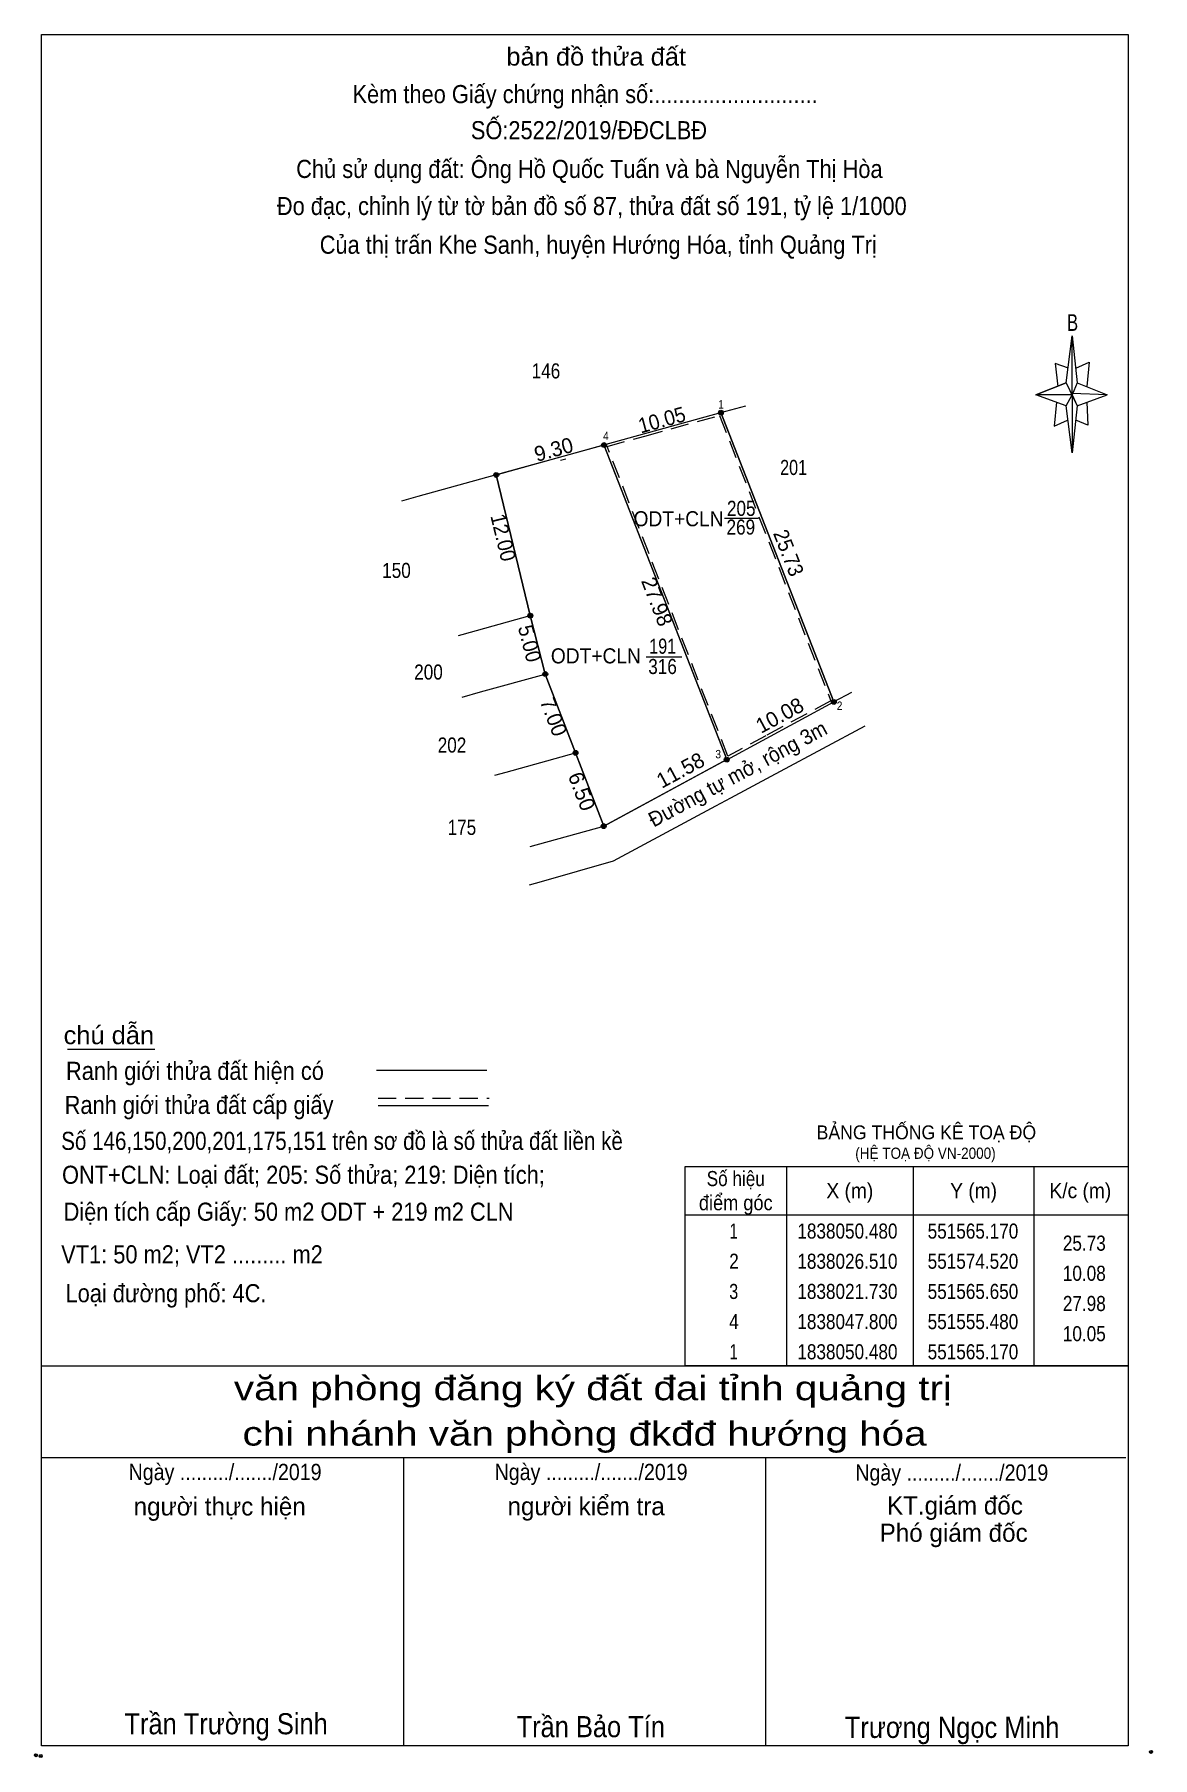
# Model space of a CAD drawing. Header units: metres. Extents: x 551221 to 551688, y 1838011 to 1838237.
# Drawn here: x 551364.1 to 551456.7, y 1838074.2 to 1838217 of the extents above; entities that cross this region are included whole.
import ezdxf
from ezdxf.enums import TextEntityAlignment as Align

# ---------------------------------------------------------------- set-up
doc = ezdxf.new("R2010")
doc.units = ezdxf.units.M
doc.header["$LTSCALE"] = 0.5
doc.header["$PDMODE"] = 32
doc.header["$PDSIZE"] = 0.25
doc.linetypes.add('MEDIUM_DASHED', pattern=[4.5, 3, -1.5])
for name, color, linetype, lineweight in [('1', 7, 'Continuous', 13), ('17', 7, 'Continuous', 13), ('2', 7, 'Continuous', 13), ('5', 7, 'Continuous', 13), ('6', 7, 'Continuous', 13), ('63', 7, 'Continuous', 13)]:
    doc.layers.add(name, color=color, linetype=linetype, lineweight=lineweight)

msp = doc.modelspace()

# ---------------------------------------------------------------- texts
at = {"layer": '1'}
for s, height, width, p in [('BẢNG THỐNG KÊ TOẠ ĐỘ ', 1.15, 0.95, (551428.92, 1838125.45)), ('(HỆ TOẠ ĐỘ VN-2000)', 0.93, 0.9, (551432.12, 1838123.83))]:
    msp.add_text(s, height=height, dxfattribs=dict(at, width=width)).set_placement(p)
at = {"layer": '2'}
for s, height, width, p in [('146', 1.25, 0.85, (551406.495, 1838188.49)), ('1', 0.7, 0.85, (551421, 1838185.99)), ('4', 0.7, 0.9, (551411.465, 1838183.38)), ('201', 1.25, 0.8, (551427.01, 1838180.49)), ('205', 1.25, 0.85, (551422.675, 1838177.1)), ('ODT+CLN', 1.25, 0.95, (551417.48, 1838176.24)), ('269', 1.25, 0.85, (551422.64, 1838175.55)), ('191', 1.25, 0.8, (551416.17, 1838165.68)), ('ODT+CLN', 1.25, 0.95, (551410.63, 1838164.88)), ('316', 1.25, 0.85, (551416.155, 1838164)), ('2', 0.7, 0.9, (551430.82, 1838161.02)), ('3', 0.7, 0.9, (551420.765, 1838157.01))]:
    msp.add_text(s, height=height, dxfattribs=dict(at, width=width)).set_placement(p, align=Align.CENTER)
at = {"layer": '2', "width": 0.95}
for s, rotation, p in [('10.05', 15.46, (551416.2634, 1838184.4537)), ('12.00', 283.596, (551402.3527, 1838175.1669)), ('25.73', 291.309, (551426.0145, 1838173.8171)), ('5.00', 284.37, (551404.5481, 1838166.3751)), ('Đường tự mở, rộng 3m', 28.34, (551422.6733, 1838155.1817))]:
    msp.add_text(s, height=1.25, rotation=rotation, dxfattribs=at).set_placement(p, align=Align.CENTER)
at = {"layer": '2'}
for s, rotation, p in [('9.30', 15.497, (551407.303, 1838182.0023)), ('27.98', 291.311, (551415.1184, 1838169.7771)), ('7.00', 291.026, (551406.5503, 1838160.2242)), ('10.08', 28.32, (551426.1535, 1838160.0296)), ('11.58', 28.34, (551417.9333, 1838155.4804)), ('6.50', 291, (551408.8796, 1838154.054))]:
    msp.add_text(s, height=1.25, rotation=rotation, dxfattribs=at).set_placement(p, align=Align.CENTER)
at = {"layer": '2', "width": 0.85}
for s, p in [(' 150', (551395.3, 1838171.96)), (' 200', (551397.95, 1838163.54)), (' 202', (551399.9, 1838157.49)), (' 175', (551400.72, 1838150.67))]:
    msp.add_text(s, height=1.25, dxfattribs=at).set_placement(p, align=Align.RIGHT)
at = {"layer": '5'}
for s, height, width, p in [('bản đồ thửa đất', 1.5, 1.05, (551410.66, 1838214.41)), ('Kèm theo Giấy chứng nhận số:...........................', 1.5, 0.9, (551409.74, 1838211.3)), ('SỐ:2522/2019/ĐĐCLBĐ', 1.5, 0.9, (551410.06, 1838208.31)), ('Chủ sử dụng đất: Ông Hồ Quốc Tuấn và bà Nguyễn Thị Hòa', 1.5, 0.9, (551410.095, 1838205.1)), ('Đo đạc, chỉnh lý từ tờ bản đồ số 87, thửa đất số 191, tỷ lệ 1/1000 ', 1.5, 0.9, (551410.545, 1838202.03)), ('Của thị trấn Khe Sanh, huyện Hướng Hóa, tỉnh Quảng Trị', 1.5, 0.9, (551410.83, 1838198.82)), ('B', 1.378, 0.75, (551450.12, 1838192.43)), ('văn phòng đăng ký đất đai tỉnh quảng trị', 2, 1.25, (551410.385, 1838103.83)), ('chi nhánh văn phòng đkđđ hướng hóa', 2, 1.25, (551409.695, 1838100.07)), ('Ngày ........./......./2019', 1.35, 0.9, (551379.915, 1838097.21)), ('Ngày ........./......./2019', 1.35, 0.9, (551410.235, 1838097.21)), ('Ngày ........./......./2019', 1.35, 0.9, (551440.115, 1838097.16)), ('Trần Trường Sinh', 1.75, 0.9, (551380, 1838076.15)), ('Trần Bảo Tín', 1.75, 0.9, (551410.21, 1838075.91)), ('Trương Ngọc Minh', 1.75, 0.9, (551440.145, 1838075.85))]:
    msp.add_text(s, height=height, dxfattribs=dict(at, width=width)).set_placement(p, align=Align.CENTER)
for s, p in [('người thực hiện', (551379.47, 1838094.28)), ('người kiểm tra', (551409.825, 1838094.3)), ('KT.giám đốc', (551440.375, 1838094.36)), ('Phó giám đốc', (551440.27, 1838092.1))]:
    msp.add_text(s, height=1.5, dxfattribs=at).set_placement(p, align=Align.CENTER)
at = {"layer": '6'}
for s, width, p in [('chú dẫn', 1.05, (551366.54, 1838133.33)), ('Ranh giới thửa đất hiện có ', 0.9, (551366.74, 1838130.37)), ('Ranh giới thửa đất cấp giấy', 0.9, (551366.63, 1838127.55)), ('Số 146,150,200,201,175,151 trên sơ đồ là số thửa đất liền kề', 0.85, (551366.34, 1838124.57)), ('ONT+CLN: Loại đất; 205: Số thửa; 219: Diện tích;', 0.9, (551366.41, 1838121.76)), ('Diện tích cấp Giấy: 50 m2 ODT + 219 m2 CLN', 0.9, (551366.54, 1838118.7)), ('VT1: 50 m2; VT2 ......... m2', 0.9, (551366.34, 1838115.17)), ('Loại đường phố: 4C.', 0.9, (551366.7, 1838111.95))]:
    msp.add_text(s, height=1.5, dxfattribs=dict(at, width=width)).set_placement(p)
at = {"layer": '63'}
for s, width, p in [('Số hiệu', 0.85, (551422.22, 1838121.57)), ('điểm góc', 0.9, (551422.22, 1838119.57)), ('X (m)', 0.95, (551431.67, 1838120.57)), ('Y (m)', 0.95, (551441.925, 1838120.57)), ('K/c (m)', 0.95, (551450.765, 1838120.57)), (' 1', 0.75, (551421.87, 1838117.22)), ('1838050.480', 0.85, (551431.47, 1838117.22)), ('551565.170', 0.85, (551441.87, 1838117.22)), (' 2', 0.85, (551421.875, 1838114.72)), ('1838026.510', 0.85, (551431.47, 1838114.72)), ('551574.520', 0.85, (551441.87, 1838114.72)), (' 3', 0.8, (551421.865, 1838112.22)), ('1838021.730', 0.85, (551431.47, 1838112.22)), ('551565.650', 0.85, (551441.87, 1838112.22)), (' 4', 0.85, (551421.87, 1838109.72)), ('1838047.800', 0.85, (551431.47, 1838109.72)), ('551555.480', 0.85, (551441.87, 1838109.72)), (' 1', 0.75, (551421.87, 1838107.22)), ('1838050.480', 0.85, (551431.47, 1838107.22)), ('551565.170', 0.85, (551441.87, 1838107.22))]:
    msp.add_text(s, height=1.25, dxfattribs=dict(at, width=width)).set_placement(p, align=Align.CENTER)
at = {"layer": '63', "width": 0.85}
for s, p in [('25.73', (551452.87, 1838116.22)), ('10.08', (551452.87, 1838113.72)), ('27.98', (551452.87, 1838111.22)), ('10.05', (551452.87, 1838108.72))]:
    msp.add_text(s, height=1.25, dxfattribs=at).set_placement(p, align=Align.RIGHT)

# ---------------------------------------------------------------- hatches: boundary and pattern name
at = {"layer": '2'}
for points in [[(551421.19, 1838185.6556, 1), (551420.79, 1838185.6556, 1)], [(551411.5037, 1838182.9699, 1), (551411.1037, 1838182.9699, 1)], [(551402.58, 1838180.4956, 1), (551402.18, 1838180.4956, 1)], [(551405.4, 1838168.8356, 1), (551405, 1838168.8356, 1)], [(551406.64, 1838163.9956, 1), (551406.24, 1838163.9956, 1)], [(551430.54, 1838161.6856, 1), (551430.14, 1838161.6856, 1)], [(551409.15, 1838157.4656, 1), (551408.75, 1838157.4656, 1)], [(551421.6725, 1838156.9009, 1), (551421.2725, 1838156.9009, 1)], [(551411.48, 1838151.3956, 1), (551411.08, 1838151.3956, 1)]]:
    msp.add_hatch(color=256, dxfattribs=at).paths.add_polyline_path(points)

# ---------------------------------------------------------------- linework, layer by layer
at = {"layer": '17'}
msp.add_line((551366.85, 1838132.92), (551374.09, 1838132.92), dxfattribs=at)
at = {"layer": '2'}
for p, q in [((551411.3, 1838182.98), (551420.99, 1838185.66)), ((551420.99, 1838185.66), (551423.06, 1838186.23)), ((551420.99, 1838185.66), (551430.34, 1838161.69)), ((551430.34, 1838161.69), (551420.99, 1838185.66)), ((551411.3, 1838182.97), (551407.6, 1838181.95)), ((551411.3, 1838182.97), (551421.47, 1838156.9)), ((551407.6, 1838181.95), (551402.38, 1838180.5)), ((551402.38, 1838180.5), (551395.88, 1838178.7)), ((551395.88, 1838178.7), (551394.53, 1838178.32)), ((551421.3, 1838176.92), (551424.09, 1838176.92)), ((551431.81, 1838162.48), (551430.34, 1838161.69)), ((551421.47, 1838156.9), (551430.34, 1838161.69)), ((551421.81, 1838153.74), (551425.16, 1838155.54)), ((551405.2, 1838149.71), (551411.28, 1838151.4))]:
    msp.add_line(p, q, dxfattribs=at)
at = {"layer": '2', "linetype": 'MEDIUM_DASHED'}
msp.add_line((551407.7, 1838181.72), (551408.15, 1838181.84), dxfattribs=at)
for points in [[(551414.7, 1838183.72), (551420.87, 1838185.42), (551430.09, 1838161.78), (551424.72, 1838158.89)], [(551424.72, 1838158.89), (551421.57, 1838157.19), (551411.57, 1838182.85), (551414.7, 1838183.72)]]:
    msp.add_lwpolyline(points, dxfattribs=at)
at = {"layer": '2'}
msp.add_lwpolyline([(551411.3, 1838182.98), (551421.47, 1838156.91), (551411.28, 1838151.4), (551408.95, 1838157.47), (551406.44, 1838164), (551405.2, 1838168.84), (551402.38, 1838180.5)], close=True, dxfattribs=at)
for points in [[(551402.38, 1838180.5), (551405.2, 1838168.84), (551406.44, 1838164), (551408.95, 1838157.47), (551411.28, 1838151.4)], [(551399.24, 1838167.19), (551399.55, 1838167.28), (551405.2, 1838168.84)], [(551414.81, 1838165.41), (551415.04, 1838165.41), (551417.74, 1838165.41)], [(551399.55, 1838162.09), (551401.08, 1838162.51), (551406.44, 1838164)], [(551425.16, 1838155.54), (551425.92, 1838155.95), (551432.93, 1838159.71)], [(551402.26, 1838155.61), (551403.21, 1838155.87), (551408.95, 1838157.47)], [(551411.28, 1838151.4), (551419.37, 1838155.78), (551421.47, 1838156.91)], [(551412.08, 1838148.51), (551420.58, 1838153.08), (551421.81, 1838153.74)], [(551405.12, 1838146.52), (551406.13, 1838146.81), (551412.08, 1838148.51)]]:
    msp.add_lwpolyline(points, dxfattribs=at)
for centre in [(551420.99, 1838185.6556), (551411.3037, 1838182.9699), (551402.38, 1838180.4956), (551405.2, 1838168.8356), (551406.44, 1838163.9956), (551430.34, 1838161.6856), (551408.95, 1838157.4656), (551421.4725, 1838156.9009), (551411.28, 1838151.3956)]:
    msp.add_circle(centre, 0.2, dxfattribs=at)
at = {"layer": '5'}
for p, q in [((551449.59, 1838188.13), (551450.09, 1838192.03)), ((551450.49, 1838188.13), (551452.99, 1838187.13)), ((551449.59, 1838186.23), (551447.09, 1838187.13)), ((551451.29, 1838186.53), (551451.39, 1838184.63)), ((551450.49, 1838186.23), (551450.09, 1838182.33)), ((551451.39, 1838184.63), (551450.39, 1838185.03)), ((551364.72, 1838106.69), (551454.72, 1838106.69)), ((551364.72, 1838099.09), (551454.52, 1838099.09)), ((551364.72, 1838099.09), (551454.52, 1838099.09)), ((551364.72, 1838099.09), (551454.52, 1838099.09)), ((551394.72, 1838075.19), (551394.72, 1838099.09)), ((551424.72, 1838075.19), (551424.72, 1838099.09))]:
    msp.add_line(p, q, dxfattribs=at)
for points in [[(551364.72, 1838216.99), (551454.72, 1838216.99), (551454.72, 1838075.19), (551364.72, 1838075.19)], [(551450.09, 1838192.03), (551450.49, 1838188.13), (551450.09, 1838187.13)], [(551450.09, 1838187.13), (551447.09, 1838187.13), (551449.59, 1838188.13), (551450.49, 1838186.23), (551452.99, 1838187.13), (551450.09, 1838187.23)], [(551450.09, 1838187.13), (551450.09, 1838182.33), (551449.59, 1838186.23)]]:
    msp.add_lwpolyline(points, close=True, dxfattribs=at)
for points in [[(551449.79, 1838189.33), (551448.69, 1838189.73), (551448.89, 1838187.83)], [(551450.39, 1838189.33), (551451.49, 1838189.83), (551451.29, 1838187.83)], [(551450.09, 1838187.13), (551449.59, 1838188.13), (551447.09, 1838187.13)], [(551448.79, 1838186.53), (551448.59, 1838184.53), (551449.69, 1838185.03)], [(551450.09, 1838187.13), (551450.49, 1838186.23), (551452.99, 1838187.13)], [(551454.72, 1838075.19), (551364.72, 1838075.19), (551364.72, 1838099.09)]]:
    msp.add_lwpolyline(points, dxfattribs=at)
for p in [(551364.25, 1838074.42), (551364.65, 1838074.35)]:
    msp.add_point(p, dxfattribs=at)
at = {"layer": '6'}
for p, q in [((551392.45, 1838131.18), (551401.59, 1838131.18)), ((551392.59, 1838128.25), (551401.73, 1838128.25))]:
    msp.add_line(p, q, dxfattribs=at)
at = {"layer": '6', "linetype": 'MEDIUM_DASHED'}
msp.add_line((551392.59, 1838128.87), (551401.79, 1838128.87), dxfattribs=at)
at = {"layer": '6'}
msp.add_point((551456.62, 1838074.69), dxfattribs=at)
at = {"layer": '63'}
for p, q in [((551426.42, 1838123.19), (551426.42, 1838106.69)), ((551436.92, 1838123.19), (551436.92, 1838106.69)), ((551446.92, 1838123.19), (551446.92, 1838106.69)), ((551418.02, 1838119.19), (551454.72, 1838119.19))]:
    msp.add_line(p, q, dxfattribs=at)
msp.add_lwpolyline([(551418.02, 1838123.19), (551454.72, 1838123.19), (551454.72, 1838106.69), (551418.02, 1838106.69)], close=True, dxfattribs=at)

msp.set_redraw_order([(e.dxf.handle, doc.entitydb.next_handle()) for e in msp.query("TEXT MTEXT ATTDEF DIMENSION ARC_DIMENSION")])  # texts and dimensions are drawn at this point

doc.saveas('drawing.dxf')
